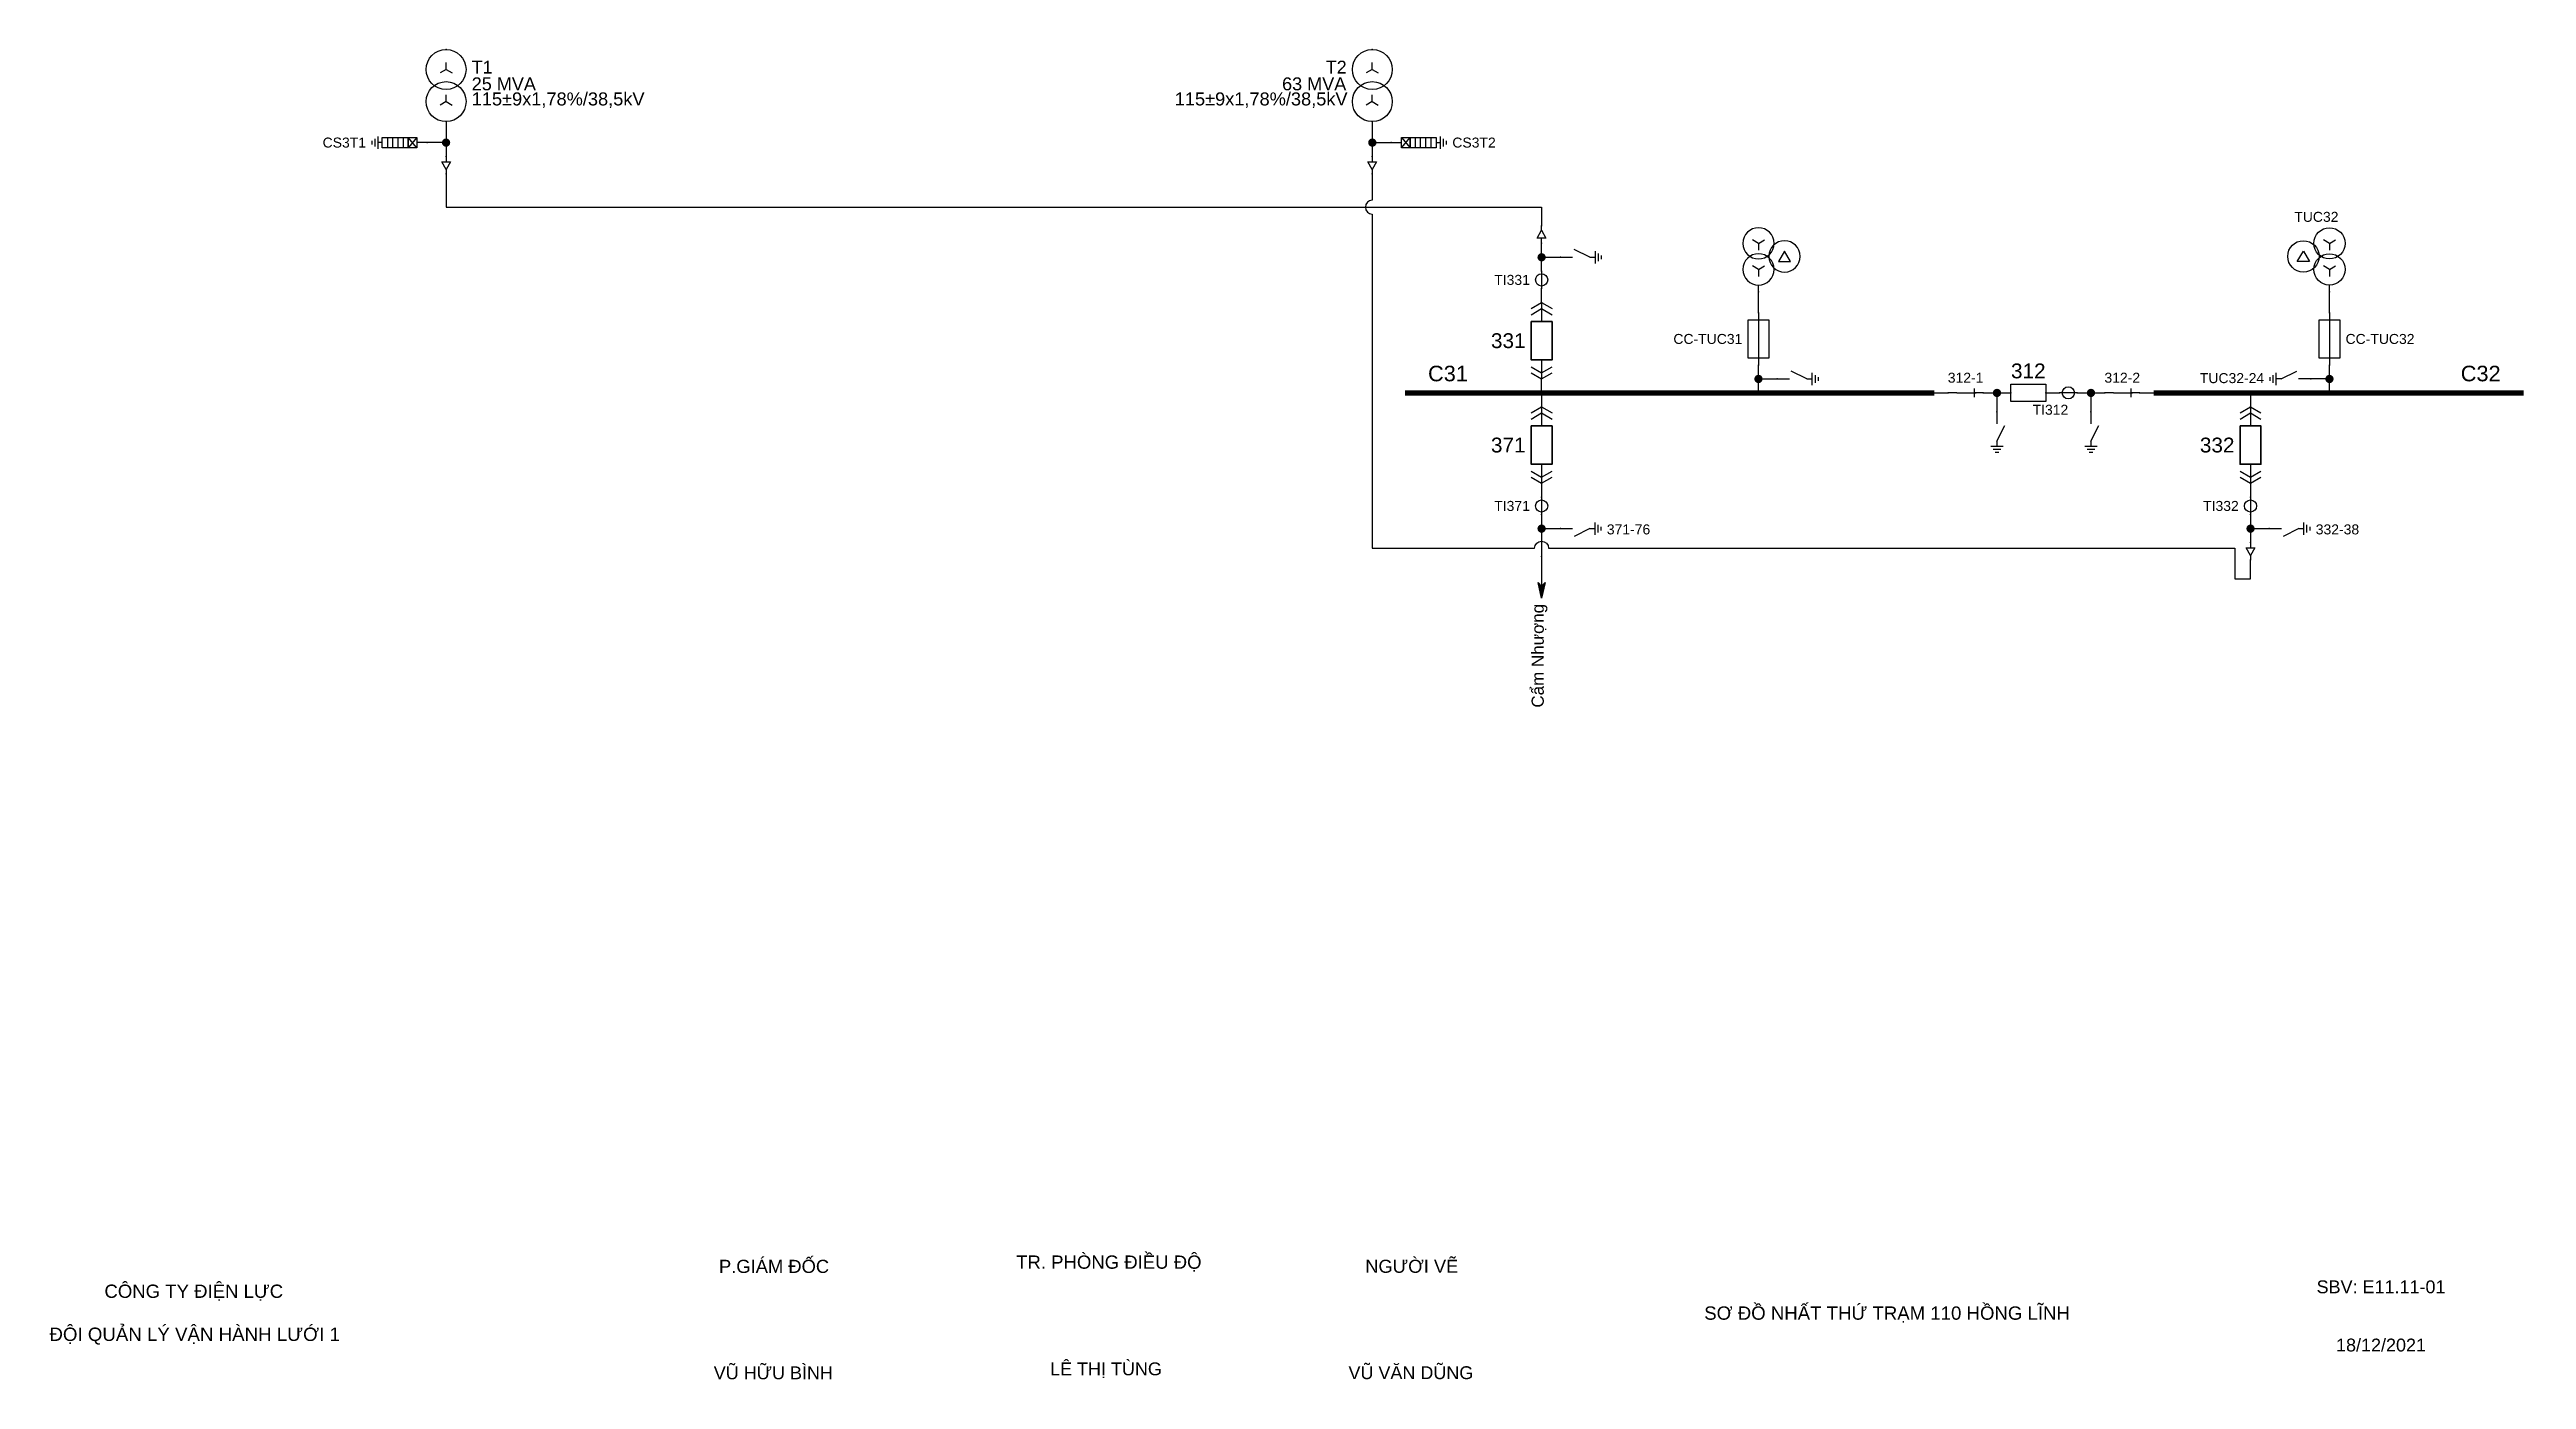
# Model space of a CAD drawing. Header units: millimetres. Extents: x -351 to 411, y 7 to 290.
# Drawn here: x 54.4 to 411, y 7.4 to 198.8 of the extents above; entities that cross this region are included whole.
import ezdxf

# ---------------------------------------------------------------- set-up
doc = ezdxf.new("R2010")
doc.units = ezdxf.units.MM
for name, color, linetype, lineweight in [('BUSBAR_35KV', 30, 'Continuous', 50), ('HV_110KV', 1, 'Continuous', 25), ('MV_35KV', 30, 'Continuous', 25)]:
    doc.layers.add(name, color=color, linetype=linetype, lineweight=lineweight)
doc.layers.add('SYM_PORTS', color=8, linetype='Continuous', plot=False)
doc.layers.add('TEXT', color=7, linetype='Continuous')
doc.styles.add('SLD_TEXT', font='arial.ttf')

msp = doc.modelspace()

# ---------------------------------------------------------------- texts
at = {"layer": 'TEXT', "attachment_point": 7, "style": 'SLD_TEXT'}
for s, insert, char_height in [('25 MVA', (115.22, 192.88), 1.86), ('115±9x1,78%/38,5kV', (115.22, 190.38), 1.8747), ('115±9x1,78%/38,5kV', (216.42, 190.38), 1.8747), ('63 MVA', (231.87, 192.88), 1.86), ('C31', (252.88, 151), 2.241), ('C32', (401.54, 151), 2.241), ('P.GIÁM ĐỐC', (150.81, 22.69), 1.892), ('TR. PHÒNG ĐIỀU ĐỘ', (193.59, 22.9), 1.9104), ('NGƯỜI VẼ', (243.85, 22.71), 1.878), ('CÔNG TY ĐIỆN LỰC', (62.35, 18.71), 1.9118), ('SBV: E11.11-01', (380.79, 19.77), 1.8517), ('SƠ ĐỒ NHẤT THỨ TRẠM 110 HỒNG LĨNH', (292.64, 15.56), 1.9169), ('ĐỘI QUẢN LÝ VẬN HÀNH LƯỚI 1', (54.43, 12.4), 1.9252), ('18/12/2021', (383.59, 11.39), 1.852), ('VŨ HỮU BÌNH', (150.06, 7.39), 1.8517), ('LÊ THỊ TÙNG', (198.47, 7.58), 1.8517), ('VŨ VĂN DŨNG', (241.43, 7.41), 1.8517)]:
    msp.add_mtext(s, dxfattribs=dict(at, insert=insert, char_height=char_height))
at = {"layer": 'TEXT', "insert": (270.07, 104.07), "char_height": 1.751, "attachment_point": 7, "rotation": 90, "style": 'SLD_TEXT'}
msp.add_mtext('Cẩm Nhượng', dxfattribs=at)

# ---------------------------------------------------------------- blocks, each defined once
blk = doc.blocks.new('SYM_DRAWOUT_BREAKER')
at = {"lineweight": 25}
for points in [[(-1.5, 4.625), (0, 5.5), (1.5, 4.625)], [(-1.5, 3.75), (0, 4.625), (1.5, 3.75)], [(0, 5.5), (0, 2.75)], [(0, -2.75), (0, -5.5)], [(-1.5, -3.75), (0, -4.625), (1.5, -3.75)], [(-1.5, -4.625), (0, -5.5), (1.5, -4.625)]]:
    blk.add_lwpolyline(points, dxfattribs=at)
at = {"lineweight": 35}
blk.add_lwpolyline([(-1.5, 2.75), (1.5, 2.75), (1.5, -2.75), (-1.5, -2.75)], close=True, dxfattribs=at)
at = {"layer": 'SYM_PORTS'}
for p in [(0, 5.5), (0, -5.5)]:
    blk.add_point(p, dxfattribs=at)
blk.add_attdef('DEVICE_CODE', (2.5, 2.5), '', height=2)
at = {"flags": 1}
blk.add_attdef('RATING', (2.5, -0.5), '', height=2, dxfattribs=at)
blk = doc.blocks.new('SYM_CURRENT_TRANSFORMER')
at = {"lineweight": 25}
blk.add_lwpolyline([(0, 1.25), (0, -1.25)], dxfattribs=at)
blk.add_circle((0, 0), 0.875, dxfattribs=at)
at = {"layer": 'SYM_PORTS'}
for p in [(0, 1.25), (0, -1.25)]:
    blk.add_point(p, dxfattribs=at)
blk.add_attdef('DEVICE_CODE', (1.875, -1.75), '', height=2)
at = {"flags": 1}
blk.add_attdef('RATIO', (1.875, -4.75), '', height=2, dxfattribs=at)
blk = doc.blocks.new('SYM_EARTHING_SWITCH_OPEN')
at = {"lineweight": 25}
for points in [[(0, -1.25), (-1.125, 1)], [(0, 3), (0, 1.25)], [(-0.875, -2), (0.875, -2)], [(-0.5625, -2.4375), (0.5625, -2.4375)], [(-0.25, -2.875), (0.25, -2.875)], [(0, -1.25), (0, -2)]]:
    blk.add_lwpolyline(points, dxfattribs=at)
at = {"layer": 'SYM_PORTS'}
blk.add_point((0, 3), dxfattribs=at)
blk.add_attdef('DEVICE_CODE', (1.875, 0), '', height=2)
blk = doc.blocks.new('SYM_LINE_FEEDER_ARROW')
blk.add_hatch(color=7).paths.add_polyline_path([(0, -3), (-0.5, -0.75), (0, -1.25), (0.5, -0.75)])
at = {"lineweight": 25}
blk.add_lwpolyline([(0, 3), (0, -1.25)], dxfattribs=at)
blk.add_lwpolyline([(0, -3), (-0.5, -0.75), (0, -1.25), (0.5, -0.75)], close=True, dxfattribs=at)
at = {"layer": 'SYM_PORTS'}
blk.add_point((0, 3), dxfattribs=at)
blk.add_attdef('LINE_NAME', (1.5, 0), '', height=2)
blk = doc.blocks.new('SYM_CABLE_TERMINATION')
at = {"lineweight": 25}
blk.add_lwpolyline([(-0.625, 0.5), (0.625, 0.5), (0, -0.625)], close=True, dxfattribs=at)
for points in [[(0, 1.25), (0, 0.5)], [(0, -0.625), (0, -1.25)]]:
    blk.add_lwpolyline(points, dxfattribs=at)
at = {"layer": 'SYM_PORTS'}
for p in [(0, 1.25), (0, -1.25)]:
    blk.add_point(p, dxfattribs=at)
blk = doc.blocks.new('SYM_FUSE_DISCONNECTOR')
at = {"lineweight": 25}
blk.add_lwpolyline([(0, 3.75), (0, -3.75)], dxfattribs=at)
blk.add_lwpolyline([(-1.5, 2.75), (1.5, 2.75), (1.5, -2.75), (-1.5, -2.75)], close=True, dxfattribs=at)
at = {"layer": 'SYM_PORTS'}
for p in [(0, 3.75), (0, -3.75)]:
    blk.add_point(p, dxfattribs=at)
blk.add_attdef('DEVICE_CODE', (2.5, 0.75), '', height=2)
at = {"flags": 1}
blk.add_attdef('RATING', (2.5, -2.25), '', height=2, dxfattribs=at)
blk = doc.blocks.new('SYM_DISCONNECTOR_CLOSED')
at = {"lineweight": 25}
for points in [[(-0.625, 1.25), (0.625, 1.25)], [(0, 2.5), (0, 1.25)], [(0, -1.25), (0, 1.5)], [(0, -1.25), (0, -2.5)]]:
    blk.add_lwpolyline(points, dxfattribs=at)
at = {"layer": 'SYM_PORTS'}
for p in [(0, 2.5), (0, -2.5)]:
    blk.add_point(p, dxfattribs=at)
blk.add_attdef('DEVICE_CODE', (1.625, -0.5), '', height=2)
blk = doc.blocks.new('SYM_CIRCUIT_BREAKER')
at = {"lineweight": 25}
blk.add_lwpolyline([(-1.25, 2.5), (1.25, 2.5), (1.25, -2.5), (-1.25, -2.5)], close=True, dxfattribs=at)
at = {"layer": 'SYM_PORTS'}
for p in [(0, 2.5), (0, -2.5)]:
    blk.add_point(p, dxfattribs=at)
blk.add_attdef('DEVICE_CODE', (2.25, -0.5), '', height=2)
at = {"flags": 1}
blk.add_attdef('RATING', (2.25, -3.5), '', height=2, dxfattribs=at)
blk = doc.blocks.new('SYM_VOLTAGE_TRANSFORMER')
at = {"lineweight": 25}
for points in [[(0, 4.625), (0, 3.625)], [(0, 1.375), (-0.8625, 0.875)], [(0, 1.375), (0, 2.375)], [(0, 1.375), (0.8625, 0.875)], [(0, -2.375), (-0.8625, -2.875)], [(0, -2.375), (0, -1.375)], [(0, -2.375), (0.8625, -2.875)]]:
    blk.add_lwpolyline(points, dxfattribs=at)
blk.add_lwpolyline([(2.875, 0.25), (4.625, 0.25), (3.75, -1.25)], close=True, dxfattribs=at)
for centre in [(0, 1.375), (3.75, -0.5), (0, -2.375)]:
    blk.add_circle(centre, 2.25, dxfattribs=at)
at = {"layer": 'SYM_PORTS'}
blk.add_point((0, 4.625), dxfattribs=at)
blk.add_attdef('DEVICE_CODE', (7, 1.625), '', height=2)
at = {"flags": 1}
blk.add_attdef('RATIO', (7, -1.375), '', height=2, dxfattribs=at)
blk = doc.blocks.new('SYM_SURGE_ARRESTER')
at = {"lineweight": 25}
for points in [[(0, 4), (0, 2.5)], [(-0.75, 2.5), (0.75, 1.25)], [(0.75, 2.5), (-0.75, 1.25)], [(-0.75, 0.5), (0.75, 0.5)], [(-0.875, -3.125), (0.875, -3.125)], [(-0.75, -0.25), (0.75, -0.25)], [(-0.75, -1), (0.75, -1)], [(-0.75, -1.75), (0.75, -1.75)], [(-0.5625, -3.5625), (0.5625, -3.5625)], [(0, -2.5), (0, -3.125)], [(-0.25, -4), (0.25, -4)]]:
    blk.add_lwpolyline(points, dxfattribs=at)
for points in [[(-0.75, 2.5), (0.75, 2.5), (0.75, 1.25), (-0.75, 1.25)], [(-0.75, 1.25), (0.75, 1.25), (0.75, -2.5), (-0.75, -2.5)]]:
    blk.add_lwpolyline(points, close=True, dxfattribs=at)
at = {"layer": 'SYM_PORTS'}
blk.add_point((0, 4), dxfattribs=at)
blk.add_attdef('DEVICE_CODE', (1.875, 1), '', height=2)
blk = doc.blocks.new('SYM_TRANSFORMER_2W')
at = {"lineweight": 25}
for points in [[(0, 2.3125), (-0.8625, 1.8125)], [(0, 2.3125), (0, 3.3125)], [(0, 2.3125), (0.8625, 1.8125)], [(0, -2.3125), (-0.8625, -2.8125)], [(0, -2.3125), (0, -1.3125)], [(0, -2.3125), (0.8625, -2.8125)]]:
    blk.add_lwpolyline(points, dxfattribs=at)
for centre in [(0, 2.3125), (0, -2.3125)]:
    blk.add_circle(centre, 2.875, dxfattribs=at)
at = {"layer": 'SYM_PORTS'}
for p in [(0, 5.1875), (0, -5.1875)]:
    blk.add_point(p, dxfattribs=at)
blk.add_attdef('DEVICE_CODE', (3.875, 2.1875), '', height=2)
at = {"flags": 1}
for tag, p in [('POWER', (3.875, -0.8125)), ('VOLTAGE_RATIO', (3.875, -3.8125))]:
    blk.add_attdef(tag, p, '', height=2, dxfattribs=at)

# ---------------------------------------------------------------- hatches: boundary and pattern name
at = {"layer": 'MV_35KV'}
h = msp.add_hatch(color=7, dxfattribs=at)
edge = h.paths.add_edge_path()
edge.add_arc((111.53, 185.38), 0.6, 0, 360)
h = msp.add_hatch(color=7, dxfattribs=at)
edge = h.paths.add_edge_path()
edge.add_arc((244.86, 185.38), 0.6, 0, 360)
h = msp.add_hatch(color=7, dxfattribs=at)
edge = h.paths.add_edge_path()
edge.add_arc((269.23, 168.88), 0.6, 0, 360)
h = msp.add_hatch(color=7, dxfattribs=at)
edge = h.paths.add_edge_path()
edge.add_arc((300.45, 151.37), 0.6, 0, 360)
h = msp.add_hatch(color=7, dxfattribs=at)
edge = h.paths.add_edge_path()
edge.add_arc((334.78, 149.36), 0.6, 0, 360)
h = msp.add_hatch(color=7, dxfattribs=at)
edge = h.paths.add_edge_path()
edge.add_arc((348.31, 149.36), 0.6, 0, 360)
h = msp.add_hatch(color=7, dxfattribs=at)
edge = h.paths.add_edge_path()
edge.add_arc((382.64, 151.37), 0.6, 0, 360)
h = msp.add_hatch(color=7, dxfattribs=at)
edge = h.paths.add_edge_path()
edge.add_arc((269.23, 129.83), 0.6, 0, 360)
h = msp.add_hatch(color=7, dxfattribs=at)
edge = h.paths.add_edge_path()
edge.add_arc((371.28, 129.83), 0.6, 0, 360)

# ---------------------------------------------------------------- linework, layer by layer
at = {"layer": 'BUSBAR_35KV', "const_width": 0.785}
for points in [[(249.55, 149.36), (325.76, 149.36)], [(357.32, 149.36), (410.61, 149.36)]]:
    msp.add_lwpolyline(points, dxfattribs=at)
at = {"layer": 'MV_35KV'}
for points in [[(111.53, 188.4), (111.53, 185.38)], [(244.86, 188.4), (244.86, 185.38)], [(111.53, 185.38), (108.83, 185.38)], [(111.53, 185.38), (111.53, 183.38)], [(244.86, 185.38), (247.56, 185.38)], [(244.86, 185.38), (244.86, 183.38)], [(111.53, 180.88), (111.53, 178.18), (111.53, 176.09), (269.23, 176.09), (269.23, 173.39)], [(269.23, 168.88), (269.23, 170.89)], [(269.23, 166.87), (269.23, 168.88)], [(269.23, 168.88), (271.93, 168.88)], [(269.23, 162.37), (269.23, 164.37)], [(300.45, 160.87), (300.45, 163.89)], [(382.64, 160.87), (382.64, 163.89)], [(300.45, 151.37), (300.45, 153.37)], [(382.64, 151.37), (382.64, 153.37)], [(269.23, 149.36), (269.23, 151.37)], [(300.45, 149.36), (300.45, 151.37)], [(300.45, 151.37), (303.15, 151.37)], [(382.64, 151.37), (379.94, 151.37)], [(382.64, 149.36), (382.64, 151.37)], [(269.23, 149.36), (269.23, 147.35)], [(325.76, 149.36), (327.77, 149.36)], [(332.77, 149.36), (334.78, 149.36)], [(334.78, 149.36), (334.78, 146.66)], [(334.78, 149.36), (336.79, 149.36)], [(341.79, 149.36), (343.8, 149.36)], [(346.3, 149.36), (348.31, 149.36)], [(348.31, 149.36), (348.31, 146.66)], [(348.31, 149.36), (350.31, 149.36)], [(355.31, 149.36), (357.32, 149.36)], [(371.28, 149.36), (371.28, 147.35)], [(269.23, 136.35), (269.23, 134.34)], [(371.28, 136.35), (371.28, 134.34)], [(269.23, 131.84), (269.23, 129.83)], [(269.23, 129.83), (271.93, 129.83)], [(269.23, 129.83), (269.23, 125.81)], [(371.28, 131.84), (371.28, 129.83)], [(371.28, 129.83), (373.97, 129.83)], [(371.28, 129.83), (371.28, 127.82)]]:
    msp.add_lwpolyline(points, dxfattribs=at)
msp.add_lwpolyline([(244.86, 180.88), (244.86, 178.18), (244.86, 177.09, 1), (244.86, 175.09), (244.86, 127.02), (268.23, 127.02, -1), (270.23, 127.02), (369, 127.02), (369, 122.62), (371.28, 122.62), (371.28, 125.32)], format="xyb", dxfattribs=at)

# ---------------------------------------------------------------- block references
at = {"layer": 'HV_110KV'}
ref = msp.add_blockref('SYM_TRANSFORMER_2W', (111.53, 193.59), dxfattribs=at)
ref.add_attrib('DEVICE_CODE', 'T1', (115.22, 195.32), dxfattribs={"layer": 'TEXT', "height": 1.845, "style": 'SLD_TEXT'})
ref = msp.add_blockref('SYM_TRANSFORMER_2W', (244.86, 193.59), dxfattribs=at)
ref.add_attrib('DEVICE_CODE', 'T2', (238.16, 195.32), dxfattribs={"layer": 'TEXT', "height": 1.845, "style": 'SLD_TEXT'})
at = {"layer": 'MV_35KV'}
ref = msp.add_blockref('SYM_SURGE_ARRESTER', (104.83, 185.38), dxfattribs=dict(at, rotation=270))
ref.add_attrib('DEVICE_CODE', 'CS3T1', (93.76, 184.67), dxfattribs={"layer": 'TEXT', "height": 1.437, "style": 'SLD_TEXT'})
ref = msp.add_blockref('SYM_SURGE_ARRESTER', (251.56, 185.38), dxfattribs=dict(at, rotation=90))
ref.add_attrib('DEVICE_CODE', 'CS3T2', (256.38, 184.67), dxfattribs={"layer": 'TEXT', "height": 1.437, "style": 'SLD_TEXT'})
for name, p in [('SYM_CABLE_TERMINATION', (111.53, 182.13)), ('SYM_CABLE_TERMINATION', (244.86, 182.13)), ('SYM_LINE_FEEDER_ARROW', (269.23, 122.81)), ('SYM_CABLE_TERMINATION', (371.28, 126.57))]:
    msp.add_blockref(name, p, dxfattribs=at)
ref = msp.add_blockref('SYM_VOLTAGE_TRANSFORMER', (300.45, 168.51), dxfattribs=dict(at, xscale=-1, rotation=180))
ref.add_attrib('DEVICE_CODE', 'TUC31', (299.15, 173.98), dxfattribs={"layer": 'TEXT', "extrusion": (0, 0, -1), "height": 1.437, "style": 'SLD_TEXT'})
ref = msp.add_blockref('SYM_VOLTAGE_TRANSFORMER', (382.64, 168.51), dxfattribs=dict(at, rotation=180))
ref.add_attrib('DEVICE_CODE', 'TUC32', (377.58, 173.98), dxfattribs={"layer": 'TEXT', "height": 1.437, "style": 'SLD_TEXT'})
at = {"layer": 'MV_35KV', "rotation": 180}
msp.add_blockref('SYM_CABLE_TERMINATION', (269.23, 172.14), dxfattribs=at)
at = {"layer": 'MV_35KV'}
ref = msp.add_blockref('SYM_EARTHING_SWITCH_OPEN', (274.93, 168.88), dxfattribs=dict(at, xscale=-1, rotation=90))
ref.add_attrib('DEVICE_CODE', '331-38', (278.62, 168.3), dxfattribs={"layer": 'TEXT', "extrusion": (0, 0, -1), "height": 1.437, "style": 'SLD_TEXT'})
ref = msp.add_blockref('SYM_CURRENT_TRANSFORMER', (269.23, 165.62), dxfattribs=at)
ref.add_attrib('DEVICE_CODE', 'TI331', (262.41, 164.91), dxfattribs={"layer": 'TEXT', "height": 1.437, "style": 'SLD_TEXT'})
ref = msp.add_blockref('SYM_DRAWOUT_BREAKER', (269.23, 156.87), dxfattribs=at)
ref.add_attrib('DEVICE_CODE', '331', (261.94, 155.81), dxfattribs={"layer": 'TEXT', "height": 2.136, "style": 'SLD_TEXT'})
ref = msp.add_blockref('SYM_FUSE_DISCONNECTOR', (300.45, 157.12), dxfattribs=at)
ref.add_attrib('DEVICE_CODE', 'CC-TUC31', (288.2, 156.41), dxfattribs={"layer": 'TEXT', "height": 1.437, "style": 'SLD_TEXT'})
ref = msp.add_blockref('SYM_FUSE_DISCONNECTOR', (382.64, 157.12), dxfattribs=at)
ref.add_attrib('DEVICE_CODE', 'CC-TUC32', (384.96, 156.41), dxfattribs={"layer": 'TEXT', "height": 1.437, "style": 'SLD_TEXT'})
ref = msp.add_blockref('SYM_CIRCUIT_BREAKER', (339.29, 149.36), dxfattribs=dict(at, rotation=270))
ref.add_attrib('DEVICE_CODE', '312', (336.8, 151.46), dxfattribs={"layer": 'TEXT', "height": 2.136, "style": 'SLD_TEXT'})
ref = msp.add_blockref('SYM_EARTHING_SWITCH_OPEN', (306.15, 151.37), dxfattribs=dict(at, xscale=-1, rotation=90))
ref.add_attrib('DEVICE_CODE', 'TUC31-14', (309.84, 150.77), dxfattribs={"layer": 'TEXT', "extrusion": (0, 0, -1), "height": 1.437, "style": 'SLD_TEXT'})
ref = msp.add_blockref('SYM_DISCONNECTOR_CLOSED', (330.27, 149.36), dxfattribs=dict(at, rotation=270))
ref.add_attrib('DEVICE_CODE', '312-1', (327.7, 150.83), dxfattribs={"layer": 'TEXT', "height": 1.437, "style": 'SLD_TEXT'})
ref = msp.add_blockref('SYM_CURRENT_TRANSFORMER', (345.05, 149.36), dxfattribs=dict(at, rotation=270))
ref.add_attrib('DEVICE_CODE', 'TI312', (339.91, 146.22), dxfattribs={"layer": 'TEXT', "height": 1.437, "style": 'SLD_TEXT'})
ref = msp.add_blockref('SYM_DISCONNECTOR_CLOSED', (352.81, 149.36), dxfattribs=dict(at, rotation=270))
ref.add_attrib('DEVICE_CODE', '312-2', (350.25, 150.83), dxfattribs={"layer": 'TEXT', "height": 1.437, "style": 'SLD_TEXT'})
ref = msp.add_blockref('SYM_EARTHING_SWITCH_OPEN', (376.94, 151.37), dxfattribs=dict(at, rotation=270))
ref.add_attrib('DEVICE_CODE', 'TUC32-24', (363.99, 150.77), dxfattribs={"layer": 'TEXT', "height": 1.437, "style": 'SLD_TEXT'})
ref = msp.add_blockref('SYM_EARTHING_SWITCH_OPEN', (348.31, 143.66), dxfattribs=dict(at, xscale=-1))
ref.add_attrib('DEVICE_CODE', '312-25', (345.31, 138.52), dxfattribs={"layer": 'TEXT', "extrusion": (0, 0, -1), "height": 1.437, "style": 'SLD_TEXT'})
ref = msp.add_blockref('SYM_EARTHING_SWITCH_OPEN', (334.78, 143.66), dxfattribs=dict(at, xscale=-1))
ref.add_attrib('DEVICE_CODE', '312-15', (331.78, 138.52), dxfattribs={"layer": 'TEXT', "extrusion": (0, 0, -1), "height": 1.437, "style": 'SLD_TEXT'})
ref = msp.add_blockref('SYM_DRAWOUT_BREAKER', (269.23, 141.85), dxfattribs=at)
ref.add_attrib('DEVICE_CODE', '371', (261.94, 140.79), dxfattribs={"layer": 'TEXT', "height": 2.136, "style": 'SLD_TEXT'})
ref = msp.add_blockref('SYM_DRAWOUT_BREAKER', (371.28, 141.85), dxfattribs=at)
ref.add_attrib('DEVICE_CODE', '332', (363.99, 140.79), dxfattribs={"layer": 'TEXT', "height": 2.136, "style": 'SLD_TEXT'})
ref = msp.add_blockref('SYM_CURRENT_TRANSFORMER', (269.23, 133.09), dxfattribs=at)
ref.add_attrib('DEVICE_CODE', 'TI371', (262.41, 132.38), dxfattribs={"layer": 'TEXT', "height": 1.437, "style": 'SLD_TEXT'})
ref = msp.add_blockref('SYM_CURRENT_TRANSFORMER', (371.28, 133.09), dxfattribs=at)
ref.add_attrib('DEVICE_CODE', 'TI332', (364.45, 132.38), dxfattribs={"layer": 'TEXT', "height": 1.437, "style": 'SLD_TEXT'})
ref = msp.add_blockref('SYM_EARTHING_SWITCH_OPEN', (274.93, 129.83), dxfattribs=dict(at, rotation=90))
ref.add_attrib('DEVICE_CODE', '371-76', (278.62, 129), dxfattribs={"layer": 'TEXT', "height": 1.437, "style": 'SLD_TEXT'})
ref = msp.add_blockref('SYM_EARTHING_SWITCH_OPEN', (376.97, 129.83), dxfattribs=dict(at, rotation=90))
ref.add_attrib('DEVICE_CODE', '332-38', (380.67, 129), dxfattribs={"layer": 'TEXT', "height": 1.437, "style": 'SLD_TEXT'})

msp.set_redraw_order([(e.dxf.handle, doc.entitydb.next_handle()) for e in msp.query("TEXT MTEXT ATTDEF DIMENSION ARC_DIMENSION")])  # texts and dimensions are drawn at this point

doc.saveas('drawing.dxf')
